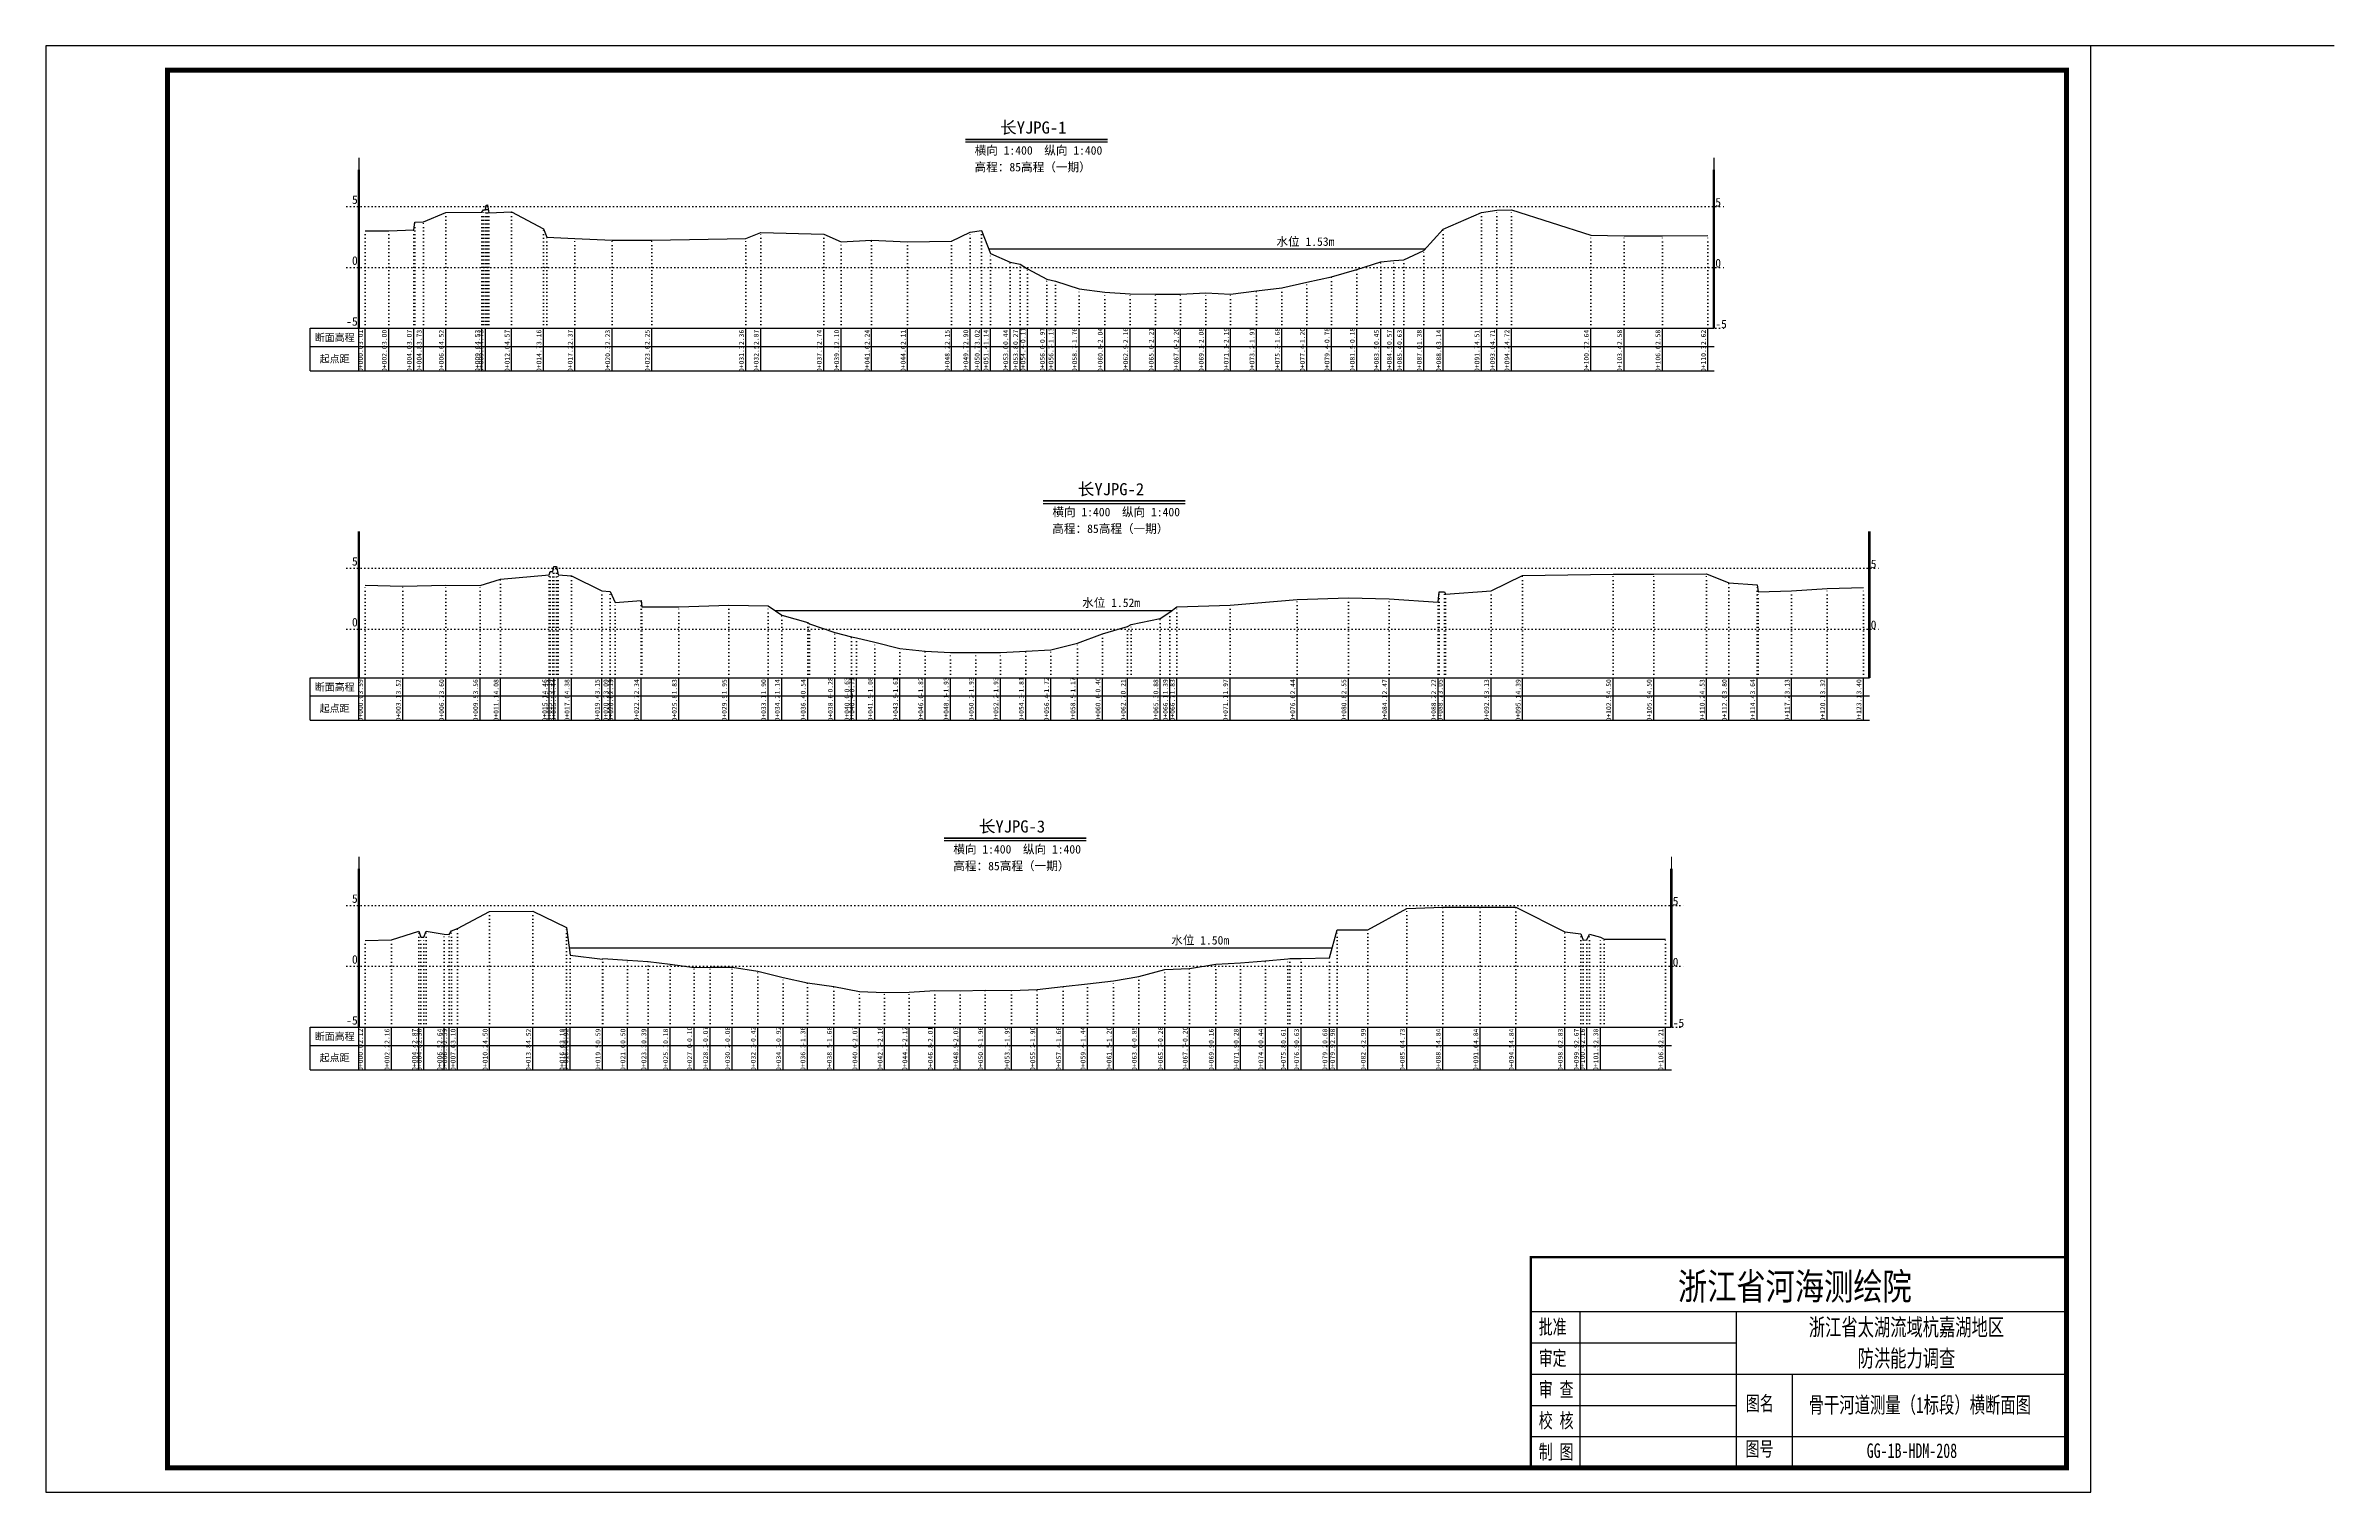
# Model space of a CAD drawing. Header units: millimetres. Extents: x 519117 to 522827, y 3371934 to 3372231.
# Drawn here: x 519116.5 to 519586.5, y 3371934.1 to 3372231.1 of the extents above; entities that cross this region are included whole.
import ezdxf
from ezdxf.enums import TextEntityAlignment as Align

# ---------------------------------------------------------------- set-up
doc = ezdxf.new("R2010")
doc.units = ezdxf.units.MM
doc.header["$LTSCALE"] = 0.4
doc.header["$MEASUREMENT"] = 0
doc.linetypes.add('X4', pattern=[1.6, 0, -1.6])
for name, color, linetype in [('DMX', 1, 'Continuous'), ('TEXT', 7, 'Continuous'), ('zdm1', 5, 'Continuous'), ('ZDMT5', 3, 'Continuous'), ('图框', 7, 'Continuous'), ('断面名称', 5, 'Continuous'), ('比例尺', 3, 'Continuous'), ('水位', 4, 'Continuous')]:
    doc.layers.add(name, color=color, linetype=linetype)
doc.styles.add('HDM', font='仿宋_GB2312.ttf')
doc.styles.add('tk2', font='SimSun.ttf', dxfattribs={"width": 0.8})

msp = doc.modelspace()

# ---------------------------------------------------------------- linework, layer by layer
at = {"lineweight": 100, "const_width": 0.5}
msp.add_lwpolyline([(519531.53, 3371982.35), (519421.53, 3371982.35), (519421.53, 3371939.06), (519531.53, 3371939.06), (519531.53, 3371982.35)], dxfattribs=at)
at = {"linetype": 'Continuous', "elevation": 0}
msp.add_lwpolyline([(519421.53, 3371971.15), (519421.53, 3371939.06)], dxfattribs=at)
at = {"layer": 'DMX', "linetype": 'Continuous', "flags": 128}
for points in [[(519182.11, 3372193.09), (519186.98, 3372193.06), (519192.11, 3372193.24), (519192.33, 3372194.84), (519194.13, 3372194.89), (519198.68, 3372196.86), (519206.08, 3372196.89), (519206.43, 3372197.39), (519206.83, 3372197.39), (519206.98, 3372198.36), (519207.28, 3372198.38), (519207.53, 3372196.79), (519212.21, 3372196.99), (519218.73, 3372193.46), (519219.41, 3372191.76), (519225.16, 3372191.48), (519232.86, 3372191.13), (519240.98, 3372191.18), (519260.33, 3372191.46), (519263.36, 3372192.73), (519276.31, 3372192.41), (519279.88, 3372190.81), (519286.13, 3372191.16), (519293.53, 3372190.83), (519302.58, 3372190.93), (519306.41, 3372192.81), (519308.73, 3372193.11), (519310.56, 3372188.41), (519314.61, 3372186.66), (519316.63, 3372186.23), (519318.16, 3372185.28), (519322.13, 3372183.13), (519323.91, 3372182.73), (519328.76, 3372181.16), (519334.01, 3372180.46), (519339.23, 3372180.16), (519344.48, 3372180.03), (519349.61, 3372180.06), (519354.76, 3372180.36), (519359.88, 3372180.08), (519365.18, 3372180.78), (519370.38, 3372181.36), (519375.53, 3372182.56), (519380.58, 3372183.61), (519385.78, 3372185.11), (519390.73, 3372186.68), (519393.38, 3372186.98), (519395.48, 3372187.13), (519399.53, 3372189.01), (519403.53, 3372193.41), (519411.38, 3372196.83), (519414.58, 3372197.33), (519417.53, 3372197.36), (519433.86, 3372192.16), (519440.68, 3372192.01), (519448.56, 3372192.01), (519457.91, 3372192.11)], [(519182.11, 3372120.28), (519189.86, 3372120.11), (519198.73, 3372120.31), (519205.73, 3372120.21), (519209.93, 3372121.51), (519219.93, 3372122.45), (519220.13, 3372123.15), (519220.68, 3372123.13), (519220.86, 3372124.15), (519221.43, 3372124.15), (519221.76, 3372122.4), (519224.51, 3372122.25), (519230.71, 3372119.18), (519232.48, 3372119.03), (519233.48, 3372116.78), (519238.78, 3372117.15), (519238.96, 3372115.88), (519246.56, 3372115.88), (519256.81, 3372116.18), (519264.88, 3372116.05), (519267.68, 3372114.15), (519273.01, 3372112.65), (519273.38, 3372112.35), (519278.58, 3372110.6), (519281.98, 3372109.73), (519283.01, 3372109.53), (519286.78, 3372108.6), (519291.96, 3372107.28), (519297.16, 3372106.75), (519302.36, 3372106.48), (519307.53, 3372106.48), (519312.58, 3372106.48), (519317.81, 3372106.78), (519322.98, 3372107), (519328.41, 3372108.38), (519333.56, 3372110.3), (519338.73, 3372111.83), (519339.43, 3372112.25), (519345.43, 3372113.5), (519347.38, 3372114.78), (519348.83, 3372115.88), (519359.76, 3372116.23), (519373.56, 3372117.4), (519384.06, 3372117.68), (519392.43, 3372117.48), (519402.48, 3372116.85), (519402.71, 3372118.93), (519403.83, 3372118.93), (519404.01, 3372118.48), (519413.36, 3372119.13), (519419.83, 3372122.28), (519438.43, 3372122.55), (519446.76, 3372122.55), (519457.63, 3372122.63), (519462.21, 3372120.8), (519468.01, 3372120.4), (519468.23, 3372118.95), (519475.08, 3372119.13), (519482.41, 3372119.6), (519489.83, 3372119.8)], [(519182.11, 3372047.37), (519187.53, 3372047.47), (519193.16, 3372049.25), (519193.58, 3372048), (519194.16, 3372048.02), (519194.63, 3372049.25), (519198.36, 3372048.67), (519199.38, 3372048.55), (519199.86, 3372049.35), (519201.11, 3372049.82), (519207.68, 3372053.32), (519216.56, 3372053.37), (519223.48, 3372050.02), (519224.26, 3372044.37), (519230.86, 3372043.55), (519230.93, 3372043.62), (519235.98, 3372043.32), (519240.28, 3372043.05), (519244.76, 3372042.52), (519249.68, 3372041.82), (519252.96, 3372041.9), (519257.48, 3372041.87), (519262.76, 3372041.02), (519267.96, 3372039.77), (519272.96, 3372038.67), (519278.38, 3372037.87), (519283.63, 3372036.9), (519288.81, 3372036.67), (519293.88, 3372036.77), (519299.13, 3372037.05), (519304.36, 3372037), (519309.46, 3372037.17), (519314.88, 3372037.1), (519320.16, 3372037.32), (519325.48, 3372037.92), (519330.48, 3372038.47), (519335.83, 3372039.07), (519341.01, 3372039.95), (519346.38, 3372041.37), (519351.46, 3372041.57), (519356.81, 3372042.47), (519361.93, 3372042.77), (519367.01, 3372043.17), (519371.63, 3372043.6), (519372.03, 3372043.62), (519374.33, 3372043.65), (519380.16, 3372043.77), (519381.73, 3372049.52), (519388.03, 3372049.55), (519396.06, 3372053.89), (519403.43, 3372054.17), (519411.16, 3372054.17), (519418.46, 3372054.17), (519428.51, 3372049.14), (519431.81, 3372048.74), (519432.31, 3372047.42), (519433.06, 3372047.47), (519433.61, 3372048.64), (519435.81, 3372048.02), (519436.56, 3372047.59), (519449.16, 3372047.59)]]:
    msp.add_lwpolyline(points, dxfattribs=at)
at = {"layer": 'TEXT', "color": 0}
for p, q in [((519421.53, 3371971.15, 0), (519531.53, 3371971.15, 0)), ((519431.62, 3371971.15, 0), (519431.62, 3371945.48, 0)), ((519463.7, 3371971.15, 0), (519463.7, 3371945.48, 0)), ((519421.53, 3371964.73, 0), (519463.7, 3371964.73, 0)), ((519421.53, 3371958.31, 0), (519463.7, 3371958.31, 0)), ((519463.7, 3371958.31, 0), (519531.53, 3371958.31, 0)), ((519475.18, 3371958.31, 0), (519475.18, 3371939.06, 0)), ((519421.53, 3371951.9, 0), (519463.7, 3371951.9, 0)), ((519421.53, 3371945.48, 0), (519531.53, 3371945.48, 0)), ((519431.62, 3371945.48, 0), (519431.62, 3371939.06, 0)), ((519463.7, 3371945.48, 0), (519463.7, 3371939.06, 0))]:
    msp.add_line(p, q, dxfattribs=at)
at = {"layer": 'zdm1', "linetype": 'Continuous'}
for p, q in [((519180.73, 3372173.06), (519180.73, 3372205.56)), ((519180.98, 3372173.06), (519180.98, 3372205.56)), ((519459.03, 3372173.06), (519459.03, 3372205.56)), ((519459.28, 3372173.06), (519459.28, 3372205.56)), ((519170.86, 3372164.31), (519170.86, 3372173.06)), ((519170.86, 3372173.06), (519182.11, 3372173.06)), ((519180.86, 3372164.31), (519180.86, 3372173.06)), ((519182.11, 3372173.06), (519459.16, 3372173.06)), ((519170.86, 3372169.31), (519459.16, 3372169.31)), ((519170.86, 3372164.31), (519459.16, 3372164.31)), ((519180.73, 3372101.31), (519180.73, 3372131.31)), ((519180.98, 3372101.31), (519180.98, 3372131.31)), ((519490.96, 3372101.31), (519490.96, 3372131.31)), ((519491.21, 3372101.31), (519491.21, 3372131.31)), ((519170.86, 3372092.56), (519170.86, 3372101.31)), ((519170.86, 3372101.31), (519182.11, 3372101.31)), ((519180.86, 3372092.56), (519180.86, 3372101.31)), ((519182.11, 3372101.31), (519491.08, 3372101.31)), ((519170.86, 3372097.56), (519491.08, 3372097.56)), ((519170.86, 3372092.56), (519491.08, 3372092.56)), ((519180.73, 3372029.56), (519180.73, 3372062.06)), ((519180.98, 3372029.56), (519180.98, 3372062.06)), ((519450.28, 3372029.56), (519450.28, 3372062.06)), ((519450.53, 3372029.56), (519450.53, 3372062.06)), ((519170.86, 3372020.81), (519170.86, 3372029.56)), ((519170.86, 3372029.56), (519182.11, 3372029.56)), ((519180.86, 3372020.81), (519180.86, 3372029.56)), ((519182.11, 3372029.56), (519450.41, 3372029.56)), ((519170.86, 3372025.81), (519450.41, 3372025.81)), ((519170.86, 3372020.81), (519450.41, 3372020.81))]:
    msp.add_line(p, q, dxfattribs=at)
at = {"layer": 'zdm1', "linetype": 'X4'}
for p, q in [((519178.36, 3372198.06), (519461.66, 3372198.06)), ((519178.36, 3372185.56), (519461.66, 3372185.56)), ((519178.36, 3372173.06), (519461.66, 3372173.06)), ((519178.36, 3372123.81), (519493.58, 3372123.81)), ((519178.36, 3372111.31), (519493.58, 3372111.31)), ((519178.36, 3372054.56), (519452.91, 3372054.56)), ((519178.36, 3372042.06), (519452.91, 3372042.06)), ((519178.36, 3372029.56), (519452.91, 3372029.56))]:
    msp.add_line(p, q, dxfattribs=at)
at = {"layer": 'zdm1', "linetype": 'Continuous', "flags": 128}
for points in [[(519180.86, 3372205.56, 0.25, 0.25, 0), (519180.86, 3372208.06, 0.25, 0.25, 0)], [(519459.16, 3372205.56, 0.25, 0.25, 0), (519459.16, 3372208.06, 0.25, 0.25, 0)], [(519180.86, 3372200.56, 0.25, 0.25, 0), (519180.86, 3372203.06, 0.25, 0.25, 0)], [(519459.16, 3372200.56, 0.25, 0.25, 0), (519459.16, 3372203.06, 0.25, 0.25, 0)], [(519180.86, 3372195.56, 0.25, 0.25, 0), (519180.86, 3372198.06, 0.25, 0.25, 0)], [(519459.16, 3372195.56, 0.25, 0.25, 0), (519459.16, 3372198.06, 0.25, 0.25, 0)], [(519180.86, 3372190.56, 0.25, 0.25, 0), (519180.86, 3372193.06, 0.25, 0.25, 0)], [(519459.16, 3372190.56, 0.25, 0.25, 0), (519459.16, 3372193.06, 0.25, 0.25, 0)], [(519180.86, 3372185.56, 0.25, 0.25, 0), (519180.86, 3372188.06, 0.25, 0.25, 0)], [(519459.16, 3372185.56, 0.25, 0.25, 0), (519459.16, 3372188.06, 0.25, 0.25, 0)], [(519180.86, 3372180.56, 0.25, 0.25, 0), (519180.86, 3372183.06, 0.25, 0.25, 0)], [(519459.16, 3372180.56, 0.25, 0.25, 0), (519459.16, 3372183.06, 0.25, 0.25, 0)], [(519180.86, 3372175.56, 0.25, 0.25, 0), (519180.86, 3372178.06, 0.25, 0.25, 0)], [(519459.16, 3372175.56, 0.25, 0.25, 0), (519459.16, 3372178.06, 0.25, 0.25, 0)], [(519180.86, 3372128.81, 0.25, 0.25, 0), (519180.86, 3372131.31, 0.25, 0.25, 0)], [(519491.08, 3372128.81, 0.25, 0.25, 0), (519491.08, 3372131.31, 0.25, 0.25, 0)], [(519180.86, 3372123.81, 0.25, 0.25, 0), (519180.86, 3372126.31, 0.25, 0.25, 0)], [(519491.08, 3372123.81, 0.25, 0.25, 0), (519491.08, 3372126.31, 0.25, 0.25, 0)], [(519180.86, 3372118.81, 0.25, 0.25, 0), (519180.86, 3372121.31, 0.25, 0.25, 0)], [(519491.08, 3372118.81, 0.25, 0.25, 0), (519491.08, 3372121.31, 0.25, 0.25, 0)], [(519180.86, 3372113.81, 0.25, 0.25, 0), (519180.86, 3372116.31, 0.25, 0.25, 0)], [(519491.08, 3372113.81, 0.25, 0.25, 0), (519491.08, 3372116.31, 0.25, 0.25, 0)], [(519180.86, 3372108.81, 0.25, 0.25, 0), (519180.86, 3372111.31, 0.25, 0.25, 0)], [(519491.08, 3372108.81, 0.25, 0.25, 0), (519491.08, 3372111.31, 0.25, 0.25, 0)], [(519180.86, 3372103.81, 0.25, 0.25, 0), (519180.86, 3372106.31, 0.25, 0.25, 0)], [(519491.08, 3372103.81, 0.25, 0.25, 0), (519491.08, 3372106.31, 0.25, 0.25, 0)], [(519180.86, 3372062.06, 0.25, 0.25, 0), (519180.86, 3372064.56, 0.25, 0.25, 0)], [(519450.41, 3372062.06, 0.25, 0.25, 0), (519450.41, 3372064.56, 0.25, 0.25, 0)], [(519180.86, 3372057.06, 0.25, 0.25, 0), (519180.86, 3372059.56, 0.25, 0.25, 0)], [(519450.41, 3372057.06, 0.25, 0.25, 0), (519450.41, 3372059.56, 0.25, 0.25, 0)], [(519180.86, 3372052.06, 0.25, 0.25, 0), (519180.86, 3372054.56, 0.25, 0.25, 0)], [(519450.41, 3372052.06, 0.25, 0.25, 0), (519450.41, 3372054.56, 0.25, 0.25, 0)], [(519180.86, 3372047.06, 0.25, 0.25, 0), (519180.86, 3372049.56, 0.25, 0.25, 0)], [(519450.41, 3372047.06, 0.25, 0.25, 0), (519450.41, 3372049.56, 0.25, 0.25, 0)], [(519180.86, 3372042.06, 0.25, 0.25, 0), (519180.86, 3372044.56, 0.25, 0.25, 0)], [(519450.41, 3372042.06, 0.25, 0.25, 0), (519450.41, 3372044.56, 0.25, 0.25, 0)], [(519180.86, 3372037.06, 0.25, 0.25, 0), (519180.86, 3372039.56, 0.25, 0.25, 0)], [(519450.41, 3372037.06, 0.25, 0.25, 0), (519450.41, 3372039.56, 0.25, 0.25, 0)], [(519180.86, 3372032.06, 0.25, 0.25, 0), (519180.86, 3372034.56, 0.25, 0.25, 0)], [(519450.41, 3372032.06, 0.25, 0.25, 0), (519450.41, 3372034.56, 0.25, 0.25, 0)]]:
    msp.add_lwpolyline(points, format="xyseb", dxfattribs=at)
at = {"layer": 'ZDMT5', "linetype": 'X4'}
for p, q in [((519206.98, 3372173.06), (519206.98, 3372198.36)), ((519207.28, 3372173.06), (519207.28, 3372198.38)), ((519192.33, 3372173.06), (519192.33, 3372194.84)), ((519194.13, 3372173.06), (519194.13, 3372194.89)), ((519198.68, 3372173.06), (519198.68, 3372196.86)), ((519206.08, 3372173.06), (519206.08, 3372196.89)), ((519206.43, 3372173.06), (519206.43, 3372197.39)), ((519206.83, 3372173.06), (519206.83, 3372197.39)), ((519207.53, 3372173.06), (519207.53, 3372196.79)), ((519212.21, 3372173.06), (519212.21, 3372196.99)), ((519411.38, 3372173.06), (519411.38, 3372196.83)), ((519414.58, 3372173.06), (519414.58, 3372197.33)), ((519417.53, 3372173.06), (519417.53, 3372197.36)), ((519182.11, 3372173.06), (519182.11, 3372193.09)), ((519186.98, 3372173.06), (519186.98, 3372193.06)), ((519192.11, 3372173.06), (519192.11, 3372193.24)), ((519218.73, 3372173.06), (519218.73, 3372193.46)), ((519219.41, 3372173.06), (519219.41, 3372191.76)), ((519225.16, 3372173.06), (519225.16, 3372191.48)), ((519232.86, 3372173.06), (519232.86, 3372191.13)), ((519240.98, 3372173.06), (519240.98, 3372191.18)), ((519260.33, 3372173.06), (519260.33, 3372191.46)), ((519263.36, 3372173.06), (519263.36, 3372192.73)), ((519276.31, 3372173.06), (519276.31, 3372192.41)), ((519279.88, 3372173.06), (519279.88, 3372190.81)), ((519286.13, 3372173.06), (519286.13, 3372191.16)), ((519293.53, 3372173.06), (519293.53, 3372190.83)), ((519302.58, 3372173.06), (519302.58, 3372190.93)), ((519306.41, 3372173.06), (519306.41, 3372192.81)), ((519308.73, 3372173.06), (519308.73, 3372193.11)), ((519399.53, 3372173.06), (519399.53, 3372189.01)), ((519403.53, 3372173.06), (519403.53, 3372193.41)), ((519433.86, 3372173.06), (519433.86, 3372192.16)), ((519440.68, 3372173.06), (519440.68, 3372192.01)), ((519448.56, 3372173.06), (519448.56, 3372192.01)), ((519457.91, 3372173.06), (519457.91, 3372192.11)), ((519310.56, 3372173.06), (519310.56, 3372188.41)), ((519314.61, 3372173.06), (519314.61, 3372186.66)), ((519316.63, 3372173.06), (519316.63, 3372186.23)), ((519318.16, 3372173.06), (519318.16, 3372185.28)), ((519385.78, 3372173.06), (519385.78, 3372185.11)), ((519390.73, 3372173.06), (519390.73, 3372186.68)), ((519393.38, 3372173.06), (519393.38, 3372186.98)), ((519395.48, 3372173.06), (519395.48, 3372187.13)), ((519322.13, 3372173.06), (519322.13, 3372183.13)), ((519323.91, 3372173.06), (519323.91, 3372182.73)), ((519328.76, 3372173.06), (519328.76, 3372181.16)), ((519334.01, 3372173.06), (519334.01, 3372180.46)), ((519339.23, 3372173.06), (519339.23, 3372180.16)), ((519344.48, 3372173.06), (519344.48, 3372180.03)), ((519349.61, 3372173.06), (519349.61, 3372180.06)), ((519354.76, 3372173.06), (519354.76, 3372180.36)), ((519359.88, 3372173.06), (519359.88, 3372180.08)), ((519365.18, 3372173.06), (519365.18, 3372180.78)), ((519370.38, 3372173.06), (519370.38, 3372181.36)), ((519375.53, 3372173.06), (519375.53, 3372182.56)), ((519380.58, 3372173.06), (519380.58, 3372183.61)), ((519220.13, 3372101.31), (519220.13, 3372123.15)), ((519220.68, 3372101.31), (519220.68, 3372123.13)), ((519220.86, 3372101.31), (519220.86, 3372124.15)), ((519221.43, 3372101.31), (519221.43, 3372124.15)), ((519182.11, 3372101.31), (519182.11, 3372120.28)), ((519189.86, 3372101.31), (519189.86, 3372120.11)), ((519198.73, 3372101.31), (519198.73, 3372120.31)), ((519205.73, 3372101.31), (519205.73, 3372120.21)), ((519209.93, 3372101.31), (519209.93, 3372121.51)), ((519219.93, 3372101.31), (519219.93, 3372122.45)), ((519221.76, 3372101.31), (519221.76, 3372122.4)), ((519224.51, 3372101.31), (519224.51, 3372122.25)), ((519230.71, 3372101.31), (519230.71, 3372119.18)), ((519232.48, 3372101.31), (519232.48, 3372119.03)), ((519402.71, 3372101.31), (519402.71, 3372118.93)), ((519403.83, 3372101.31), (519403.83, 3372118.93)), ((519404.01, 3372101.31), (519404.01, 3372118.48)), ((519413.36, 3372101.31), (519413.36, 3372119.13)), ((519419.83, 3372101.31), (519419.83, 3372122.28)), ((519438.43, 3372101.31), (519438.43, 3372122.55)), ((519446.76, 3372101.31), (519446.76, 3372122.55)), ((519457.63, 3372101.31), (519457.63, 3372122.63)), ((519462.21, 3372101.31), (519462.21, 3372120.8)), ((519468.01, 3372101.31), (519468.01, 3372120.4)), ((519468.23, 3372101.31), (519468.23, 3372118.95)), ((519475.08, 3372101.31), (519475.08, 3372119.13)), ((519482.41, 3372101.31), (519482.41, 3372119.6)), ((519489.83, 3372101.31), (519489.83, 3372119.8)), ((519233.48, 3372101.31), (519233.48, 3372116.78)), ((519238.78, 3372101.31), (519238.78, 3372117.15)), ((519238.96, 3372101.31), (519238.96, 3372115.88)), ((519246.56, 3372101.31), (519246.56, 3372115.88)), ((519256.81, 3372101.31), (519256.81, 3372116.18)), ((519264.88, 3372101.31), (519264.88, 3372116.05)), ((519267.68, 3372101.31), (519267.68, 3372114.15)), ((519347.38, 3372101.31), (519347.38, 3372114.78)), ((519348.83, 3372101.31), (519348.83, 3372115.88)), ((519359.76, 3372101.31), (519359.76, 3372116.23)), ((519373.56, 3372101.31), (519373.56, 3372117.4)), ((519384.06, 3372101.31), (519384.06, 3372117.68)), ((519392.43, 3372101.31), (519392.43, 3372117.48)), ((519402.48, 3372101.31), (519402.48, 3372116.85)), ((519273.01, 3372101.31), (519273.01, 3372112.65)), ((519273.38, 3372101.31), (519273.38, 3372112.35)), ((519278.58, 3372101.31), (519278.58, 3372110.6)), ((519281.98, 3372101.31), (519281.98, 3372109.73)), ((519283.01, 3372101.31), (519283.01, 3372109.53)), ((519333.56, 3372101.31), (519333.56, 3372110.3)), ((519338.73, 3372101.31), (519338.73, 3372111.83)), ((519339.43, 3372101.31), (519339.43, 3372112.25)), ((519345.43, 3372101.31), (519345.43, 3372113.5)), ((519286.78, 3372101.31), (519286.78, 3372108.6)), ((519291.96, 3372101.31), (519291.96, 3372107.28)), ((519297.16, 3372101.31), (519297.16, 3372106.75)), ((519302.36, 3372101.31), (519302.36, 3372106.48)), ((519307.53, 3372101.31), (519307.53, 3372106.48)), ((519312.58, 3372101.31), (519312.58, 3372106.48)), ((519317.81, 3372101.31), (519317.81, 3372106.78)), ((519322.98, 3372101.31), (519322.98, 3372107)), ((519328.41, 3372101.31), (519328.41, 3372108.38)), ((519207.68, 3372029.56), (519207.68, 3372053.32)), ((519216.56, 3372029.56), (519216.56, 3372053.37)), ((519396.06, 3372029.56), (519396.06, 3372053.89)), ((519403.43, 3372029.56), (519403.43, 3372054.17)), ((519411.16, 3372029.56), (519411.16, 3372054.17)), ((519418.46, 3372029.56), (519418.46, 3372054.17)), ((519193.16, 3372029.56), (519193.16, 3372049.25)), ((519193.58, 3372029.56), (519193.58, 3372048)), ((519194.16, 3372029.56), (519194.16, 3372048.02)), ((519194.63, 3372029.56), (519194.63, 3372049.25)), ((519198.36, 3372029.56), (519198.36, 3372048.67)), ((519199.38, 3372029.56), (519199.38, 3372048.55)), ((519199.86, 3372029.56), (519199.86, 3372049.35)), ((519201.11, 3372029.56), (519201.11, 3372049.82)), ((519223.48, 3372029.56), (519223.48, 3372050.02)), ((519381.73, 3372029.56), (519381.73, 3372049.52)), ((519388.03, 3372029.56), (519388.03, 3372049.55)), ((519428.51, 3372029.56), (519428.51, 3372049.14)), ((519431.81, 3372029.56), (519431.81, 3372048.74)), ((519433.61, 3372029.56), (519433.61, 3372048.64)), ((519435.81, 3372029.56), (519435.81, 3372048.02)), ((519182.11, 3372029.56), (519182.11, 3372047.37)), ((519187.53, 3372029.56), (519187.53, 3372047.47)), ((519224.26, 3372029.56), (519224.26, 3372044.37)), ((519230.86, 3372029.56), (519230.86, 3372043.55)), ((519230.93, 3372029.56), (519230.93, 3372043.62)), ((519235.98, 3372029.56), (519235.98, 3372043.32)), ((519371.63, 3372029.56), (519371.63, 3372043.6)), ((519372.03, 3372029.56), (519372.03, 3372043.62)), ((519374.33, 3372029.56), (519374.33, 3372043.65)), ((519380.16, 3372029.56), (519380.16, 3372043.77)), ((519432.31, 3372029.56), (519432.31, 3372047.42)), ((519433.06, 3372029.56), (519433.06, 3372047.47)), ((519436.56, 3372029.56), (519436.56, 3372047.59)), ((519449.16, 3372029.56), (519449.16, 3372047.59)), ((519240.28, 3372029.56), (519240.28, 3372043.05)), ((519244.76, 3372029.56), (519244.76, 3372042.52)), ((519249.68, 3372029.56), (519249.68, 3372041.82)), ((519252.96, 3372029.56), (519252.96, 3372041.9)), ((519257.48, 3372029.56), (519257.48, 3372041.87)), ((519262.76, 3372029.56), (519262.76, 3372041.02)), ((519267.96, 3372029.56), (519267.96, 3372039.77)), ((519272.96, 3372029.56), (519272.96, 3372038.67)), ((519335.83, 3372029.56), (519335.83, 3372039.07)), ((519341.01, 3372029.56), (519341.01, 3372039.95)), ((519346.38, 3372029.56), (519346.38, 3372041.37)), ((519351.46, 3372029.56), (519351.46, 3372041.57)), ((519356.81, 3372029.56), (519356.81, 3372042.47)), ((519361.93, 3372029.56), (519361.93, 3372042.77)), ((519367.01, 3372029.56), (519367.01, 3372043.17)), ((519278.38, 3372029.56), (519278.38, 3372037.87)), ((519283.63, 3372029.56), (519283.63, 3372036.9)), ((519288.81, 3372029.56), (519288.81, 3372036.67)), ((519293.88, 3372029.56), (519293.88, 3372036.77)), ((519299.13, 3372029.56), (519299.13, 3372037.05)), ((519304.36, 3372029.56), (519304.36, 3372037)), ((519309.46, 3372029.56), (519309.46, 3372037.17)), ((519314.88, 3372029.56), (519314.88, 3372037.1)), ((519320.16, 3372029.56), (519320.16, 3372037.32)), ((519325.48, 3372029.56), (519325.48, 3372037.92)), ((519330.48, 3372029.56), (519330.48, 3372038.47))]:
    msp.add_line(p, q, dxfattribs=at)
at = {"layer": 'ZDMT5', "linetype": 'Continuous'}
for p, q in [((519182.11, 3372164.31), (519182.11, 3372173.06)), ((519186.98, 3372164.31), (519186.98, 3372173.06)), ((519192.11, 3372164.31), (519192.11, 3372173.06)), ((519194.13, 3372164.31), (519194.13, 3372173.06)), ((519198.68, 3372164.31), (519198.68, 3372173.06)), ((519206.08, 3372164.31), (519206.08, 3372173.06)), ((519206.83, 3372164.31), (519206.83, 3372173.06)), ((519212.21, 3372164.31), (519212.21, 3372173.06)), ((519218.73, 3372164.31), (519218.73, 3372173.06)), ((519225.16, 3372164.31), (519225.16, 3372173.06)), ((519232.86, 3372164.31), (519232.86, 3372173.06)), ((519240.98, 3372164.31), (519240.98, 3372173.06)), ((519260.33, 3372164.31), (519260.33, 3372173.06)), ((519263.36, 3372164.31), (519263.36, 3372173.06)), ((519276.31, 3372164.31), (519276.31, 3372173.06)), ((519279.88, 3372164.31), (519279.88, 3372173.06)), ((519286.13, 3372164.31), (519286.13, 3372173.06)), ((519293.53, 3372164.31), (519293.53, 3372173.06)), ((519302.58, 3372164.31), (519302.58, 3372173.06)), ((519306.41, 3372164.31), (519306.41, 3372173.06)), ((519308.73, 3372164.31), (519308.73, 3372173.06)), ((519310.56, 3372164.31), (519310.56, 3372173.06)), ((519314.61, 3372164.31), (519314.61, 3372173.06)), ((519316.63, 3372164.31), (519316.63, 3372173.06)), ((519318.16, 3372164.31), (519318.16, 3372173.06)), ((519322.13, 3372164.31), (519322.13, 3372173.06)), ((519323.91, 3372164.31), (519323.91, 3372173.06)), ((519328.76, 3372164.31), (519328.76, 3372173.06)), ((519334.01, 3372164.31), (519334.01, 3372173.06)), ((519339.23, 3372164.31), (519339.23, 3372173.06)), ((519344.48, 3372164.31), (519344.48, 3372173.06)), ((519349.61, 3372164.31), (519349.61, 3372173.06)), ((519354.76, 3372164.31), (519354.76, 3372173.06)), ((519359.88, 3372164.31), (519359.88, 3372173.06)), ((519365.18, 3372164.31), (519365.18, 3372173.06)), ((519370.38, 3372164.31), (519370.38, 3372173.06)), ((519375.53, 3372164.31), (519375.53, 3372173.06)), ((519380.58, 3372164.31), (519380.58, 3372173.06)), ((519385.78, 3372164.31), (519385.78, 3372173.06)), ((519390.73, 3372164.31), (519390.73, 3372173.06)), ((519393.38, 3372164.31), (519393.38, 3372173.06)), ((519395.48, 3372164.31), (519395.48, 3372173.06)), ((519399.53, 3372164.31), (519399.53, 3372173.06)), ((519403.53, 3372164.31), (519403.53, 3372173.06)), ((519411.38, 3372164.31), (519411.38, 3372173.06)), ((519414.58, 3372164.31), (519414.58, 3372173.06)), ((519417.53, 3372164.31), (519417.53, 3372173.06)), ((519433.86, 3372164.31), (519433.86, 3372173.06)), ((519440.68, 3372164.31), (519440.68, 3372173.06)), ((519448.56, 3372164.31), (519448.56, 3372173.06)), ((519457.91, 3372164.31), (519457.91, 3372173.06)), ((519182.11, 3372092.56), (519182.11, 3372101.31)), ((519189.86, 3372092.56), (519189.86, 3372101.31)), ((519198.73, 3372092.56), (519198.73, 3372101.31)), ((519205.73, 3372092.56), (519205.73, 3372101.31)), ((519209.93, 3372092.56), (519209.93, 3372101.31)), ((519219.93, 3372092.56), (519219.93, 3372101.31)), ((519220.86, 3372092.56), (519220.86, 3372101.31)), ((519221.76, 3372092.56), (519221.76, 3372101.31)), ((519224.51, 3372092.56), (519224.51, 3372101.31)), ((519230.71, 3372092.56), (519230.71, 3372101.31)), ((519232.48, 3372092.56), (519232.48, 3372101.31)), ((519233.48, 3372092.56), (519233.48, 3372101.31)), ((519238.78, 3372092.56), (519238.78, 3372101.31)), ((519246.56, 3372092.56), (519246.56, 3372101.31)), ((519256.81, 3372092.56), (519256.81, 3372101.31)), ((519264.88, 3372092.56), (519264.88, 3372101.31)), ((519267.68, 3372092.56), (519267.68, 3372101.31)), ((519273.01, 3372092.56), (519273.01, 3372101.31)), ((519278.58, 3372092.56), (519278.58, 3372101.31)), ((519281.98, 3372092.56), (519281.98, 3372101.31)), ((519283.01, 3372092.56), (519283.01, 3372101.31)), ((519286.78, 3372092.56), (519286.78, 3372101.31)), ((519291.96, 3372092.56), (519291.96, 3372101.31)), ((519297.16, 3372092.56), (519297.16, 3372101.31)), ((519302.36, 3372092.56), (519302.36, 3372101.31)), ((519307.53, 3372092.56), (519307.53, 3372101.31)), ((519312.58, 3372092.56), (519312.58, 3372101.31)), ((519317.81, 3372092.56), (519317.81, 3372101.31)), ((519322.98, 3372092.56), (519322.98, 3372101.31)), ((519328.41, 3372092.56), (519328.41, 3372101.31)), ((519333.56, 3372092.56), (519333.56, 3372101.31)), ((519338.73, 3372092.56), (519338.73, 3372101.31)), ((519345.43, 3372092.56), (519345.43, 3372101.31)), ((519347.38, 3372092.56), (519347.38, 3372101.31)), ((519348.83, 3372092.56), (519348.83, 3372101.31)), ((519359.76, 3372092.56), (519359.76, 3372101.31)), ((519373.56, 3372092.56), (519373.56, 3372101.31)), ((519384.06, 3372092.56), (519384.06, 3372101.31)), ((519392.43, 3372092.56), (519392.43, 3372101.31)), ((519402.48, 3372092.56), (519402.48, 3372101.31)), ((519403.83, 3372092.56), (519403.83, 3372101.31)), ((519413.36, 3372092.56), (519413.36, 3372101.31)), ((519419.83, 3372092.56), (519419.83, 3372101.31)), ((519438.43, 3372092.56), (519438.43, 3372101.31)), ((519446.76, 3372092.56), (519446.76, 3372101.31)), ((519457.63, 3372092.56), (519457.63, 3372101.31)), ((519462.21, 3372092.56), (519462.21, 3372101.31)), ((519468.01, 3372092.56), (519468.01, 3372101.31)), ((519475.08, 3372092.56), (519475.08, 3372101.31)), ((519482.41, 3372092.56), (519482.41, 3372101.31)), ((519489.83, 3372092.56), (519489.83, 3372101.31)), ((519182.11, 3372020.81), (519182.11, 3372029.56)), ((519187.53, 3372020.81), (519187.53, 3372029.56)), ((519193.16, 3372020.81), (519193.16, 3372029.56)), ((519194.16, 3372020.81), (519194.16, 3372029.56)), ((519198.36, 3372020.81), (519198.36, 3372029.56)), ((519199.38, 3372020.81), (519199.38, 3372029.56)), ((519201.11, 3372020.81), (519201.11, 3372029.56)), ((519207.68, 3372020.81), (519207.68, 3372029.56)), ((519216.56, 3372020.81), (519216.56, 3372029.56)), ((519223.48, 3372020.81), (519223.48, 3372029.56)), ((519224.26, 3372020.81), (519224.26, 3372029.56)), ((519230.86, 3372020.81), (519230.86, 3372029.56)), ((519235.98, 3372020.81), (519235.98, 3372029.56)), ((519240.28, 3372020.81), (519240.28, 3372029.56)), ((519244.76, 3372020.81), (519244.76, 3372029.56)), ((519249.68, 3372020.81), (519249.68, 3372029.56)), ((519252.96, 3372020.81), (519252.96, 3372029.56)), ((519257.48, 3372020.81), (519257.48, 3372029.56)), ((519262.76, 3372020.81), (519262.76, 3372029.56)), ((519267.96, 3372020.81), (519267.96, 3372029.56)), ((519272.96, 3372020.81), (519272.96, 3372029.56)), ((519278.38, 3372020.81), (519278.38, 3372029.56)), ((519283.63, 3372020.81), (519283.63, 3372029.56)), ((519288.81, 3372020.81), (519288.81, 3372029.56)), ((519293.88, 3372020.81), (519293.88, 3372029.56)), ((519299.13, 3372020.81), (519299.13, 3372029.56)), ((519304.36, 3372020.81), (519304.36, 3372029.56)), ((519309.46, 3372020.81), (519309.46, 3372029.56)), ((519314.88, 3372020.81), (519314.88, 3372029.56)), ((519320.16, 3372020.81), (519320.16, 3372029.56)), ((519325.48, 3372020.81), (519325.48, 3372029.56)), ((519330.48, 3372020.81), (519330.48, 3372029.56)), ((519335.83, 3372020.81), (519335.83, 3372029.56)), ((519341.01, 3372020.81), (519341.01, 3372029.56)), ((519346.38, 3372020.81), (519346.38, 3372029.56)), ((519351.46, 3372020.81), (519351.46, 3372029.56)), ((519356.81, 3372020.81), (519356.81, 3372029.56)), ((519361.93, 3372020.81), (519361.93, 3372029.56)), ((519367.01, 3372020.81), (519367.01, 3372029.56)), ((519371.63, 3372020.81), (519371.63, 3372029.56)), ((519374.33, 3372020.81), (519374.33, 3372029.56)), ((519380.16, 3372020.81), (519380.16, 3372029.56)), ((519381.73, 3372020.81), (519381.73, 3372029.56)), ((519388.03, 3372020.81), (519388.03, 3372029.56)), ((519396.06, 3372020.81), (519396.06, 3372029.56)), ((519403.43, 3372020.81), (519403.43, 3372029.56)), ((519411.16, 3372020.81), (519411.16, 3372029.56)), ((519418.46, 3372020.81), (519418.46, 3372029.56)), ((519428.51, 3372020.81), (519428.51, 3372029.56)), ((519431.81, 3372020.81), (519431.81, 3372029.56)), ((519433.06, 3372020.81), (519433.06, 3372029.56)), ((519435.81, 3372020.81), (519435.81, 3372029.56)), ((519449.16, 3372020.81), (519449.16, 3372029.56))]:
    msp.add_line(p, q, dxfattribs=at)
at = {"layer": '图框', "flags": 128}
msp.add_lwpolyline([(519116.53, 3371934.06), (519536.53, 3371934.06), (519536.53, 3372231.06), (519116.53, 3372231.06)], close=True, dxfattribs=at)
at = {"layer": '图框', "const_width": 1, "flags": 128}
msp.add_lwpolyline([(519141.53, 3371939.06), (519531.53, 3371939.06), (519531.53, 3372226.06), (519141.53, 3372226.06)], close=True, dxfattribs=at)
at = {"layer": '比例尺', "linetype": 'Continuous'}
msp.add_line((519586.53, 3372231.06), (519536.53, 3372231.06), dxfattribs=at)
at = {"layer": '比例尺', "color": 3, "linetype": 'Continuous', "lineweight": 40}
for p, q in [((519305.45, 3372211.85), (519334.57, 3372211.85)), ((519321.41, 3372137.6), (519350.53, 3372137.6)), ((519301.07, 3372068.35), (519330.2, 3372068.35))]:
    msp.add_line(p, q, dxfattribs=at)
at = {"layer": '比例尺', "color": 3, "linetype": 'Continuous'}
for p, q in [((519305.45, 3372211.35), (519334.57, 3372211.35)), ((519321.41, 3372137.1), (519350.53, 3372137.1)), ((519301.07, 3372067.85), (519330.2, 3372067.85))]:
    msp.add_line(p, q, dxfattribs=at)
at = {"layer": '水位', "color": 6, "linetype": 'Continuous', "flags": 128}
for points in [[(519310.18, 3372189.38), (519310.56, 3372189.38), (519314.61, 3372189.38), (519316.63, 3372189.38), (519318.16, 3372189.38), (519322.13, 3372189.38), (519323.91, 3372189.38), (519328.76, 3372189.38), (519334.01, 3372189.38), (519339.23, 3372189.38), (519344.48, 3372189.38), (519349.61, 3372189.38), (519354.76, 3372189.38), (519359.88, 3372189.38), (519365.18, 3372189.38), (519370.38, 3372189.38), (519375.53, 3372189.38), (519380.58, 3372189.38), (519385.78, 3372189.38), (519390.73, 3372189.38), (519393.38, 3372189.38), (519395.48, 3372189.38), (519399.53, 3372189.38), (519399.87, 3372189.38)], [(519266.28, 3372115.1), (519267.68, 3372115.1), (519273.01, 3372115.1), (519273.38, 3372115.1), (519278.58, 3372115.1), (519281.98, 3372115.1), (519283.01, 3372115.1), (519286.78, 3372115.1), (519291.96, 3372115.1), (519297.16, 3372115.1), (519302.36, 3372115.1), (519307.53, 3372115.1), (519312.58, 3372115.1), (519317.81, 3372115.1), (519322.98, 3372115.1), (519328.41, 3372115.1), (519333.56, 3372115.1), (519338.73, 3372115.1), (519339.43, 3372115.1), (519345.43, 3372115.1), (519347.38, 3372115.1), (519347.81, 3372115.1)], [(519224.06, 3372045.82), (519224.26, 3372045.82), (519230.86, 3372045.82), (519230.93, 3372045.82), (519235.98, 3372045.82), (519240.28, 3372045.82), (519244.76, 3372045.82), (519249.68, 3372045.82), (519252.96, 3372045.82), (519257.48, 3372045.82), (519262.76, 3372045.82), (519267.96, 3372045.82), (519272.96, 3372045.82), (519278.38, 3372045.82), (519283.63, 3372045.82), (519288.81, 3372045.82), (519293.88, 3372045.82), (519299.13, 3372045.82), (519304.36, 3372045.82), (519309.46, 3372045.82), (519314.88, 3372045.82), (519320.16, 3372045.82), (519325.48, 3372045.82), (519330.48, 3372045.82), (519335.83, 3372045.82), (519341.01, 3372045.82), (519346.38, 3372045.82), (519351.46, 3372045.82), (519356.81, 3372045.82), (519361.93, 3372045.82), (519367.01, 3372045.82), (519371.63, 3372045.82), (519372.03, 3372045.82), (519374.33, 3372045.82), (519380.16, 3372045.82), (519380.72, 3372045.82)]]:
    msp.add_lwpolyline(points, dxfattribs=at)

# ---------------------------------------------------------------- texts
at = {"layer": 'TEXT', "color": 7, "ltscale": 8, "style": 'tk2'}
for tag, p, s, height, width in [('浙江省河海测绘院', (519451.75, 3371973.58, 0), '（单位名称）', 5.5, 0.8), ('批准', (519423.15, 3371966.52, 0), '批准', 3, 0.7), ('审定', (519423.15, 3371960.1, 0), '审定', 3, 0.7), ('审 查', (519423.15, 3371953.68, 0), '审 查', 3, 0.7), ('图名', (519465.69, 3371950.81, 0), '审查', 3, 0.7), ('校 核', (519423.15, 3371947.27, 0), '校 核', 3, 0.7), ('图号', (519465.64, 3371941.48, 0), '图号', 3, 0.7), ('制 图', (519423.15, 3371940.85, 0), '制 图', 3, 0.7)]:
    msp.add_attdef(tag, p, s, height=height, dxfattribs=dict(at, width=width))
at = {"layer": 'TEXT', "color": 0, "style": 'tk2', "width": 0.7}
for tag, text, height, p in [('浙江省太湖流域杭嘉湖地区', '浙江省太湖流域杭嘉湖地区', 3.5, (519498.68, 3371967.96, -206.67)), ('防洪能力调查', '防洪能力调查', 3.5, (519498.68, 3371961.57, -206.67)), ('骨干河道测量（1标段）横断面图', '骨干河道测量（1标段）横断面图', 3.3, (519501.43, 3371952, -206.67)), ('GG-1B-HDM-208', 'GG-1B-HDM-001', 3, (519499.8, 3371942.6, -206.67))]:
    msp.add_attdef(tag, text=text, height=height, dxfattribs=at).set_placement(p, align=Align.MIDDLE_CENTER)
at = {"layer": 'zdm1', "linetype": 'Continuous', "style": 'HDM'}
for s, p in [('5', (519180.61, 3372198.06)), ('0', (519180.61, 3372185.56)), ('-5', (519180.61, 3372173.06)), ('5', (519180.61, 3372123.81)), ('0', (519180.61, 3372111.31)), ('5', (519180.61, 3372054.56)), ('0', (519180.61, 3372042.06)), ('-5', (519180.61, 3372029.56))]:
    msp.add_text(s, height=1.75, dxfattribs=at).set_placement(p, align=Align.BOTTOM_RIGHT)
for s, p in [('5', (519459.41, 3372198.06)), ('0', (519459.41, 3372185.56)), ('-5', (519459.41, 3372173.06)), ('5', (519491.33, 3372123.81)), ('0', (519491.33, 3372111.31)), ('5', (519450.66, 3372054.56)), ('0', (519450.66, 3372042.06)), ('-5', (519450.66, 3372029.56))]:
    msp.add_text(s, height=1.75, dxfattribs=at).set_placement(p)
for s, p in [('断面高程', (519175.86, 3372171.19)), ('起点距', (519175.86, 3372166.81)), ('断面高程', (519175.86, 3372099.44)), ('起点距', (519175.86, 3372095.06)), ('断面高程', (519175.86, 3372027.69)), ('起点距', (519175.86, 3372023.31))]:
    msp.add_text(s, height=1.5, dxfattribs=at).set_placement(p, align=Align.MIDDLE)
at = {"layer": 'ZDMT5', "linetype": 'Continuous', "style": 'HDM'}
for s, p in [('3.01', (519181.98, 3372171.19)), ('3.00', (519186.86, 3372171.19)), ('3.07', (519191.98, 3372171.19)), ('3.73', (519194.01, 3372171.19)), ('4.52', (519198.56, 3372171.19)), ('4.53', (519205.96, 3372171.19)), ('4.73', (519206.71, 3372171.19)), ('4.57', (519212.08, 3372171.19)), ('3.16', (519218.61, 3372171.19)), ('2.37', (519225.03, 3372171.19)), ('2.23', (519232.73, 3372171.19)), ('2.25', (519240.86, 3372171.19)), ('2.36', (519260.21, 3372171.19)), ('2.87', (519263.23, 3372171.19)), ('2.74', (519276.18, 3372171.19)), ('2.10', (519279.76, 3372171.19)), ('2.24', (519286.01, 3372171.19)), ('2.11', (519293.41, 3372171.19)), ('2.15', (519302.46, 3372171.19)), ('2.90', (519306.28, 3372171.19)), ('3.02', (519308.61, 3372171.19)), ('1.14', (519310.43, 3372171.19)), ('0.44', (519314.48, 3372171.19)), ('0.27', (519316.51, 3372171.19)), ('-0.11', (519318.03, 3372171.19)), ('-0.97', (519322.01, 3372171.19)), ('-1.13', (519323.78, 3372171.19)), ('-1.76', (519328.63, 3372171.19)), ('-2.04', (519333.88, 3372171.19)), ('-2.16', (519339.11, 3372171.19)), ('-2.21', (519344.36, 3372171.19)), ('-2.20', (519349.48, 3372171.19)), ('-2.08', (519354.63, 3372171.19)), ('-2.19', (519359.76, 3372171.19)), ('-1.91', (519365.06, 3372171.19)), ('-1.68', (519370.26, 3372171.19)), ('-1.20', (519375.41, 3372171.19)), ('-0.78', (519380.46, 3372171.19)), ('-0.18', (519385.66, 3372171.19)), ('0.45', (519390.61, 3372171.19)), ('0.57', (519393.26, 3372171.19)), ('0.63', (519395.36, 3372171.19)), ('1.38', (519399.41, 3372171.19)), ('3.14', (519403.41, 3372171.19)), ('4.51', (519411.26, 3372171.19)), ('4.71', (519414.46, 3372171.19)), ('4.72', (519417.41, 3372171.19)), ('2.64', (519433.73, 3372171.19)), ('2.58', (519440.56, 3372171.19)), ('2.58', (519448.43, 3372171.19)), ('2.62', (519457.78, 3372171.19)), ('0+000.0', (519181.98, 3372166.81)), ('0+002.0', (519186.86, 3372166.81)), ('0+004.0', (519191.98, 3372166.81)), ('0+004.8', (519194.01, 3372166.81)), ('0+006.6', (519198.56, 3372166.81)), ('0+009.6', (519205.96, 3372166.81)), ('0+009.9', (519206.71, 3372166.81)), ('0+012.0', (519212.08, 3372166.81)), ('0+014.7', (519218.61, 3372166.81)), ('0+017.2', (519225.03, 3372166.81)), ('0+020.3', (519232.73, 3372166.81)), ('0+023.6', (519240.86, 3372166.81)), ('0+031.3', (519260.21, 3372166.81)), ('0+032.5', (519263.23, 3372166.81)), ('0+037.7', (519276.18, 3372166.81)), ('0+039.1', (519279.76, 3372166.81)), ('0+041.6', (519286.01, 3372166.81)), ('0+044.6', (519293.41, 3372166.81)), ('0+048.2', (519302.46, 3372166.81)), ('0+049.7', (519306.28, 3372166.81)), ('0+050.7', (519308.61, 3372166.81)), ('0+051.4', (519310.43, 3372166.81)), ('0+053.0', (519314.48, 3372166.81)), ('0+053.8', (519316.51, 3372166.81)), ('0+054.4', (519318.03, 3372166.81)), ('0+056.0', (519322.01, 3372166.81)), ('0+056.7', (519323.78, 3372166.81)), ('0+058.7', (519328.63, 3372166.81)), ('0+060.8', (519333.88, 3372166.81)), ('0+062.9', (519339.11, 3372166.81)), ('0+065.0', (519344.36, 3372166.81)), ('0+067.0', (519349.48, 3372166.81)), ('0+069.1', (519354.63, 3372166.81)), ('0+071.1', (519359.76, 3372166.81)), ('0+073.2', (519365.06, 3372166.81)), ('0+075.3', (519370.26, 3372166.81)), ('0+077.4', (519375.41, 3372166.81)), ('0+079.4', (519380.46, 3372166.81)), ('0+081.5', (519385.66, 3372166.81)), ('0+083.5', (519390.61, 3372166.81)), ('0+084.5', (519393.26, 3372166.81)), ('0+085.4', (519395.36, 3372166.81)), ('0+087.0', (519399.41, 3372166.81)), ('0+088.6', (519403.41, 3372166.81)), ('0+091.7', (519411.26, 3372166.81)), ('0+093.0', (519414.46, 3372166.81)), ('0+094.2', (519417.41, 3372166.81)), ('0+100.7', (519433.73, 3372166.81)), ('0+103.4', (519440.56, 3372166.81)), ('0+106.6', (519448.43, 3372166.81)), ('0+110.3', (519457.78, 3372166.81)), ('3.59', (519181.98, 3372099.44)), ('3.52', (519189.73, 3372099.44)), ('3.60', (519198.61, 3372099.44)), ('3.56', (519205.61, 3372099.44)), ('4.08', (519209.81, 3372099.44)), ('4.46', (519219.81, 3372099.44)), ('5.14', (519220.73, 3372099.44)), ('4.44', (519221.63, 3372099.44)), ('4.38', (519224.38, 3372099.44)), ('3.15', (519230.58, 3372099.44)), ('3.09', (519232.36, 3372099.44)), ('2.19', (519233.36, 3372099.44)), ('2.34', (519238.66, 3372099.44)), ('1.83', (519246.43, 3372099.44)), ('1.95', (519256.68, 3372099.44)), ('1.90', (519264.76, 3372099.44)), ('1.14', (519267.56, 3372099.44)), ('0.54', (519272.88, 3372099.44)), ('-0.28', (519278.46, 3372099.44)), ('-0.63', (519281.86, 3372099.44)), ('-0.71', (519282.88, 3372099.44)), ('-1.08', (519286.66, 3372099.44)), ('-1.61', (519291.83, 3372099.44)), ('-1.82', (519297.03, 3372099.44)), ('-1.93', (519302.23, 3372099.44)), ('-1.93', (519307.41, 3372099.44)), ('-1.93', (519312.46, 3372099.44)), ('-1.81', (519317.68, 3372099.44)), ('-1.72', (519322.86, 3372099.44)), ('-1.17', (519328.28, 3372099.44)), ('-0.40', (519333.43, 3372099.44)), ('0.21', (519338.61, 3372099.44)), ('0.88', (519345.31, 3372099.44)), ('1.39', (519347.26, 3372099.44)), ('1.83', (519348.71, 3372099.44)), ('1.97', (519359.63, 3372099.44)), ('2.44', (519373.43, 3372099.44)), ('2.55', (519383.93, 3372099.44)), ('2.47', (519392.31, 3372099.44)), ('2.22', (519402.36, 3372099.44)), ('3.05', (519403.71, 3372099.44)), ('3.13', (519413.23, 3372099.44)), ('4.39', (519419.71, 3372099.44)), ('4.50', (519438.31, 3372099.44)), ('4.50', (519446.63, 3372099.44)), ('4.53', (519457.51, 3372099.44)), ('3.80', (519462.08, 3372099.44)), ('3.64', (519467.88, 3372099.44)), ('3.13', (519474.96, 3372099.44)), ('3.32', (519482.28, 3372099.44)), ('3.40', (519489.71, 3372099.44)), ('0+000.0', (519181.98, 3372095.06)), ('0+003.1', (519189.73, 3372095.06)), ('0+006.7', (519198.61, 3372095.06)), ('0+009.5', (519205.61, 3372095.06)), ('0+011.1', (519209.81, 3372095.06)), ('0+015.1', (519219.81, 3372095.06)), ('0+015.5', (519220.73, 3372095.06)), ('0+015.9', (519221.63, 3372095.06)), ('0+017.0', (519224.38, 3372095.06)), ('0+019.4', (519230.58, 3372095.06)), ('0+020.2', (519232.36, 3372095.06)), ('0+020.6', (519233.36, 3372095.06)), ('0+022.7', (519238.66, 3372095.06)), ('0+025.8', (519246.43, 3372095.06)), ('0+029.9', (519256.68, 3372095.06)), ('0+033.1', (519264.76, 3372095.06)), ('0+034.2', (519267.56, 3372095.06)), ('0+036.4', (519272.88, 3372095.06)), ('0+038.6', (519278.46, 3372095.06)), ('0+040.0', (519281.86, 3372095.06)), ('0+040.4', (519282.88, 3372095.06)), ('0+041.9', (519286.66, 3372095.06)), ('0+043.9', (519291.83, 3372095.06)), ('0+046.0', (519297.03, 3372095.06)), ('0+048.1', (519302.23, 3372095.06)), ('0+050.2', (519307.41, 3372095.06)), ('0+052.2', (519312.46, 3372095.06)), ('0+054.3', (519317.68, 3372095.06)), ('0+056.4', (519322.86, 3372095.06)), ('0+058.5', (519328.28, 3372095.06)), ('0+060.6', (519333.43, 3372095.06)), ('0+062.7', (519338.61, 3372095.06)), ('0+065.3', (519345.31, 3372095.06)), ('0+066.1', (519347.26, 3372095.06)), ('0+066.7', (519348.71, 3372095.06)), ('0+071.1', (519359.63, 3372095.06)), ('0+076.6', (519373.43, 3372095.06)), ('0+080.8', (519383.93, 3372095.06)), ('0+084.1', (519392.31, 3372095.06)), ('0+088.2', (519402.36, 3372095.06)), ('0+088.7', (519403.71, 3372095.06)), ('0+092.5', (519413.23, 3372095.06)), ('0+095.1', (519419.71, 3372095.06)), ('0+102.5', (519438.31, 3372095.06)), ('0+105.9', (519446.63, 3372095.06)), ('0+110.2', (519457.51, 3372095.06)), ('0+112.0', (519462.08, 3372095.06)), ('0+114.4', (519467.88, 3372095.06)), ('0+117.2', (519474.96, 3372095.06)), ('0+120.1', (519482.28, 3372095.06)), ('0+123.1', (519489.71, 3372095.06)), ('-0.10', (519249.56, 3372027.69)), ('-0.07', (519252.83, 3372027.69)), ('-0.08', (519257.36, 3372027.69)), ('-0.42', (519262.63, 3372027.69)), ('-0.92', (519267.83, 3372027.69)), ('-1.36', (519272.83, 3372027.69)), ('-1.68', (519278.26, 3372027.69)), ('-2.07', (519283.51, 3372027.69)), ('-2.16', (519288.68, 3372027.69)), ('-2.12', (519293.76, 3372027.69)), ('-2.01', (519299.01, 3372027.69)), ('-2.03', (519304.23, 3372027.69)), ('-1.96', (519309.33, 3372027.69)), ('-1.99', (519314.76, 3372027.69)), ('-1.90', (519320.03, 3372027.69)), ('-1.66', (519325.36, 3372027.69)), ('-1.44', (519330.36, 3372027.69)), ('-1.20', (519335.71, 3372027.69)), ('-0.85', (519340.88, 3372027.69)), ('-0.28', (519346.26, 3372027.69)), ('-0.20', (519351.33, 3372027.69)), ('2.12', (519181.98, 3372027.69)), ('0+000.0', (519181.98, 3372023.31)), ('2.16', (519187.41, 3372027.69)), ('0+002.2', (519187.41, 3372023.31)), ('2.87', (519193.03, 3372027.69)), ('0+004.4', (519193.03, 3372023.31)), ('2.38', (519194.03, 3372027.69)), ('0+004.8', (519194.03, 3372023.31)), ('2.64', (519198.23, 3372027.69)), ('0+006.5', (519198.23, 3372023.31)), ('2.59', (519199.26, 3372027.69)), ('0+006.9', (519199.26, 3372023.31)), ('3.10', (519200.98, 3372027.69)), ('0+007.6', (519200.98, 3372023.31)), ('4.50', (519207.56, 3372027.69)), ('0+010.2', (519207.56, 3372023.31)), ('4.52', (519216.43, 3372027.69)), ('0+013.8', (519216.43, 3372023.31)), ('3.18', (519223.36, 3372027.69)), ('0+016.6', (519223.36, 3372023.31)), ('0.92', (519224.13, 3372027.69)), ('0+016.9', (519224.13, 3372023.31)), ('0.59', (519230.73, 3372027.69)), ('0+019.5', (519230.73, 3372023.31)), ('0.50', (519235.86, 3372027.69)), ('0+021.6', (519235.86, 3372023.31)), ('0.39', (519240.16, 3372027.69)), ('0+023.3', (519240.16, 3372023.31)), ('0+025.1', (519244.63, 3372023.31)), ('0.18', (519244.63, 3372027.69)), ('0+027.0', (519249.56, 3372023.31)), ('0+028.3', (519252.83, 3372023.31)), ('0+030.2', (519257.36, 3372023.31)), ('0+032.3', (519262.63, 3372023.31)), ('0+034.3', (519267.83, 3372023.31)), ('0+036.3', (519272.83, 3372023.31)), ('0+038.5', (519278.26, 3372023.31)), ('0+040.6', (519283.51, 3372023.31)), ('0+042.7', (519288.68, 3372023.31)), ('0+044.7', (519293.76, 3372023.31)), ('0+046.8', (519299.01, 3372023.31)), ('0+048.9', (519304.23, 3372023.31)), ('0+050.9', (519309.33, 3372023.31)), ('0+053.1', (519314.76, 3372023.31)), ('0+055.2', (519320.03, 3372023.31)), ('0+057.4', (519325.36, 3372023.31)), ('0+059.4', (519330.36, 3372023.31)), ('0+061.5', (519335.71, 3372023.31)), ('0+063.6', (519340.88, 3372023.31)), ('0+065.7', (519346.26, 3372023.31)), ('0+067.7', (519351.33, 3372023.31)), ('0.16', (519356.68, 3372027.69)), ('0+069.9', (519356.68, 3372023.31)), ('0.28', (519361.81, 3372027.69)), ('0+071.9', (519361.81, 3372023.31)), ('0.44', (519366.88, 3372027.69)), ('0+074.0', (519366.88, 3372023.31)), ('0.61', (519371.51, 3372027.69)), ('0+075.8', (519371.51, 3372023.31)), ('0.63', (519374.21, 3372027.69)), ('0+076.9', (519374.21, 3372023.31)), ('0+079.2', (519380.03, 3372023.31)), ('0.68', (519380.03, 3372027.69)), ('2.98', (519381.61, 3372027.69)), ('0+079.9', (519381.61, 3372023.31)), ('2.99', (519387.91, 3372027.69)), ('0+082.4', (519387.91, 3372023.31)), ('4.73', (519395.93, 3372027.69)), ('0+085.6', (519395.93, 3372023.31)), ('4.84', (519403.31, 3372027.69)), ('0+088.5', (519403.31, 3372023.31)), ('4.84', (519411.03, 3372027.69)), ('0+091.6', (519411.03, 3372023.31)), ('4.84', (519418.33, 3372027.69)), ('0+094.5', (519418.33, 3372023.31)), ('2.83', (519428.38, 3372027.69)), ('0+098.6', (519428.38, 3372023.31)), ('2.67', (519431.68, 3372027.69)), ('0+099.9', (519431.68, 3372023.31)), ('2.16', (519432.93, 3372027.69)), ('0+100.4', (519432.93, 3372023.31)), ('2.38', (519435.68, 3372027.69)), ('0+101.5', (519435.68, 3372023.31)), ('2.21', (519449.03, 3372027.69)), ('0+106.8', (519449.03, 3372023.31))]:
    msp.add_text(s, height=1, rotation=90, dxfattribs=at).set_placement(p, align=Align.BOTTOM_CENTER)
at = {"layer": '断面名称', "color": 5, "linetype": 'Continuous', "style": 'HDM'}
for s, p in [('长YJPG-1', (519319.34, 3372214.32)), ('长YJPG-2', (519335.3, 3372140.07)), ('长YJPG-3', (519314.97, 3372070.82))]:
    msp.add_text(s, height=2.5, dxfattribs=at).set_placement(p, align=Align.MIDDLE)
at = {"layer": '比例尺', "color": 3, "linetype": 'Continuous', "style": 'HDM'}
for s, p in [('横向 1:400  纵向 1:400', (519333.52, 3372208.18)), ('高程：85高程（一期）', (519331.15, 3372204.75)), ('横向 1:400  纵向 1:400', (519349.48, 3372133.93)), ('高程：85高程（一期）', (519347.11, 3372130.5)), ('横向 1:400  纵向 1:400', (519329.14, 3372064.68)), ('高程：85高程（一期）', (519326.78, 3372061.25))]:
    msp.add_text(s, height=1.75, dxfattribs=at).set_placement(p, align=Align.BOTTOM_RIGHT)
at = {"layer": '水位', "color": 6, "style": 'HDM'}
for s, p in [('水位 1.53m ', (519375.83, 3372190.92)), ('水位 1.52m ', (519335.93, 3372116.76)), ('水位 1.50m', (519353.62, 3372047.46))]:
    msp.add_text(s, height=1.75, dxfattribs=at).set_placement(p, align=Align.MIDDLE)

doc.saveas('drawing.dxf')
